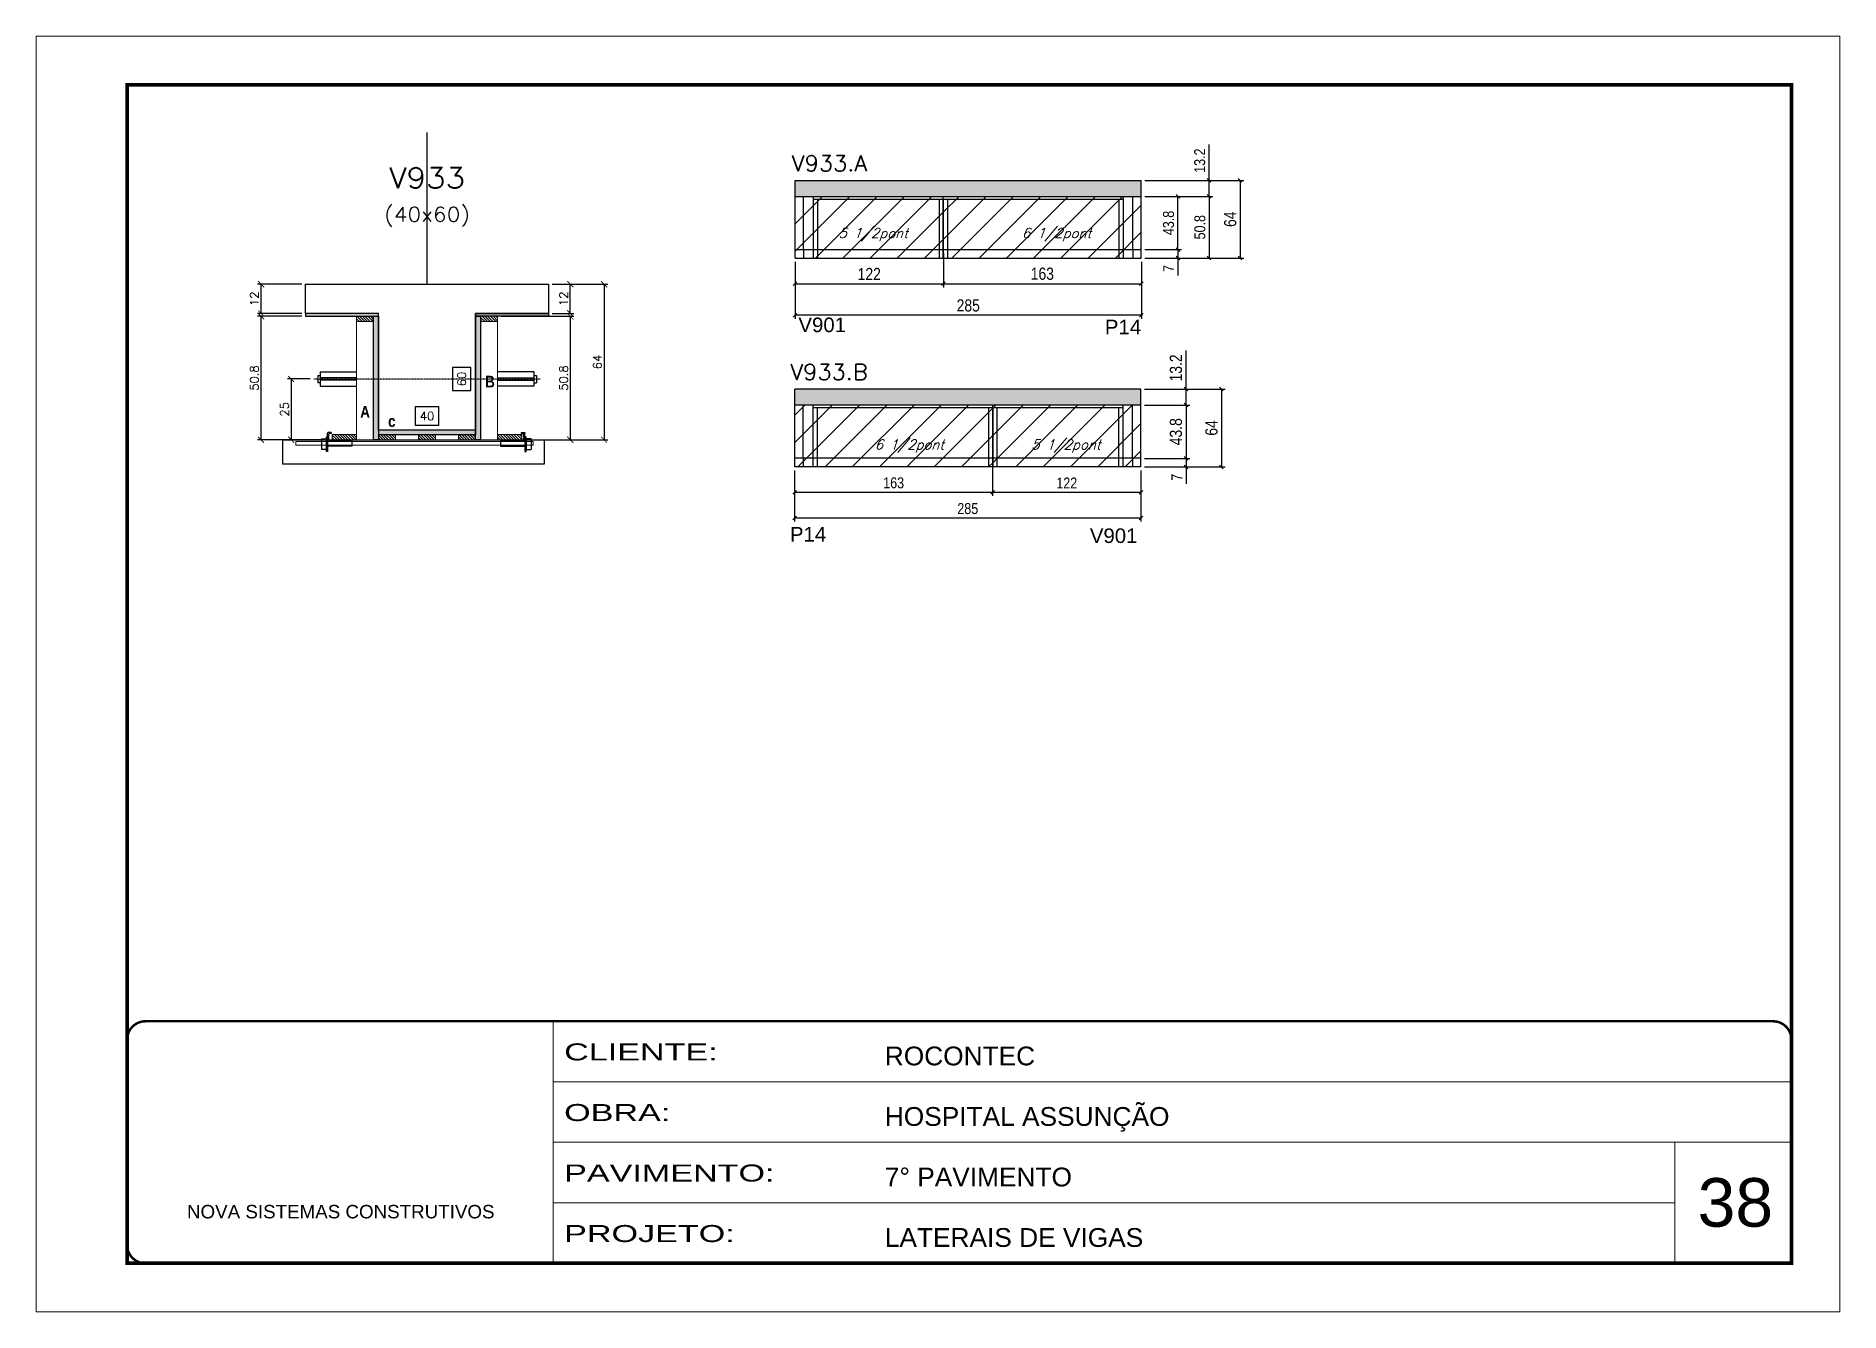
# Model space of a CAD drawing. Extents: x -20960 to -5926, y -2106 to 21915.
# Drawn here: x -10622 to -9137, y 10528 to 11578 of the extents above; entities that cross this region are included whole.
import ezdxf
from ezdxf.enums import TextEntityAlignment as Align

# ---------------------------------------------------------------- set-up
doc = ezdxf.new("R2010")
doc.units = 0
for name, pattern in [('CONTINUO', [0]), ('DASHED', [0.75, 0.5, -0.25]), ('HIDDEN', [0.375, 0.25, -0.125])]:
    doc.linetypes.add(name, pattern=pattern)
for name, color, linetype in [('5', 5, 'Continuous'), ('barrote', 251, 'Continuous'), ('COTA', 241, 'Continuous'), ('Cota Seção (2x)', 4, 'Continuous'), ('detalhes', 4, 'Continuous'), ('Painéis', 200, 'Continuous'), ('presilha', 1, 'Continuous'), ('Reaproveitamento', 251, 'Continuous'), ('SARR_2.2x7', 40, 'Continuous'), ('SARR_3.5x7', 81, 'Continuous'), ('TENSOR', 3, 'Continuous'), ('texto', 7, 'Continuous'), ('Texto de Titulo', 7, 'Continuous'), ('Texto Qtd Sarr', 242, 'Continuous')]:
    doc.layers.add(name, color=color, linetype=linetype)
for name, color, linetype, lineweight in [('CARIMBO', 255, 'Continuous', 9), ('CONCRETO', 251, 'Continuous', 25), ('Folhas', 255, 'Continuous', 9), ('Hachura', 251, 'Continuous', 9), ('Madeira', 126, 'Continuous', 18), ('SARRAFO DE PRESSAO', 251, 'DASHED', 9), ('SCO-___-LAJ', 2, 'Continuous', 0), ('Texto Seção', 7, 'Continuous', 15)]:
    doc.layers.add(name, color=color, linetype=linetype, lineweight=lineweight)
doc.styles.add('ARIAL', font='arial.ttf')
doc.styles.add('COTA TECNICA', font='techl___.ttf', dxfattribs={"height": 10})
doc.styles.add('COTA TECNICA-50', font='techl___.ttf', dxfattribs={"height": 9})
doc.styles.add('REGUA-120', font='ROMANS.shx', dxfattribs={"height": 15})
doc.styles.add('Romans', font='romans.shx')
doc.styles.get("Standard").update_dxf_attribs({"font": 'arial.ttf'})
doc.styles.add('TECNICA', font='techb___.ttf', dxfattribs={"height": 10})
doc.styles.add('Tecnologia', font='')
doc.styles.get('Tecnologia').set_extended_font_data('Forgotten Futurist')
doc.dimstyles.new('COTA PAINEL-50', dxfattribs={"dimtxt": 9, "dimasz": 3, "dimexe": 3, "dimexo": 3, "dimgap": 3, "dimtad": 1, "dimdec": 1, "dimzin": 12, "dimdsep": 46, "dimtxsty": 'COTA TECNICA-50', "dimblk1": 'OBLIQUE', "dimblk2": 'OBLIQUE', "dimsah": 1, "dimcen": 0.9, "dimclrd": 4, "dimclre": 4, "dimclrt": 240, "dimadec": 1, "dimazin": 3, "dimtfac": 1, "dimtdec": 1, "dimtmove": 0, "dimatfit": 3, "dimfxl": 1, "dimtolj": 1, "dimtzin": 12, "dimarcsym": 0})
doc.dimstyles.new('Cota Seção (2x)', dxfattribs={"dimtxt": 7, "dimasz": 5, "dimexe": 3, "dimexo": 3, "dimgap": 2, "dimtad": 3, "dimdec": 1, "dimlfac": 0.5, "dimzin": 12, "dimdsep": 46, "dimtxsty": 'Romans', "dimblk": 'ARCHTICK', "dimcen": 0, "dimclrd": 4, "dimclre": 4, "dimclrt": 1, "dimadec": 1, "dimazin": 3, "dimtfac": 1, "dimtdec": 1, "dimtmove": 0, "dimatfit": 3, "dimldrblk": 'OBLIQUE', "dimfxl": 1, "dimtolj": 1, "dimtzin": 12, "dimarcsym": 0})
doc.dimstyles.new('Cota Seção interna', dxfattribs={"dimtxt": 7, "dimasz": 6, "dimexe": 0.18, "dimexo": 2, "dimgap": -4, "dimtad": 3, "dimdec": 1, "dimlfac": 0.5, "dimzin": 12, "dimdsep": 46, "dimtxsty": 'Romans', "dimblk": 'ARCHTICK', "dimcen": 0.09, "dimse1": 1, "dimse2": 1, "dimsd1": 1, "dimsd2": 1, "dimclrd": 180, "dimclre": 5, "dimclrt": 1, "dimadec": 0, "dimazin": 3, "dimtfac": 1, "dimtdec": 1, "dimtofl": 0, "dimtmove": 0, "dimatfit": 3, "dimldrblk": 'ARCHTICK', "dimfxl": 1, "dimtolj": 1, "dimtzin": 0, "dimarcsym": 0})
doc.dimstyles.new('PAINEL', dxfattribs={"dimtxt": 10, "dimasz": 3, "dimexe": 3, "dimexo": 3, "dimgap": 3, "dimtad": 1, "dimdec": 1, "dimzin": 12, "dimdsep": 46, "dimtxsty": 'COTA TECNICA', "dimblk1": 'OBLIQUE', "dimblk2": 'OBLIQUE', "dimsah": 1, "dimcen": 0.9, "dimclrd": 4, "dimclre": 4, "dimclrt": 240, "dimadec": 1, "dimazin": 3, "dimtfac": 1, "dimtdec": 1, "dimtmove": 0, "dimatfit": 3, "dimfxl": 1, "dimtolj": 1, "dimtzin": 12, "dimarcsym": 0})
pattern_1 = [(45, (1585, -6.191), (-11.22532, 11.22532), [])]

msp = doc.modelspace()

# ---------------------------------------------------------------- texts
at = {"layer": '5', "linetype": 'Continuous'}
for s, rotation, p in [('V901', 359.99996, (-9994.39, 11334.56)), ('P14', 359.99996, (-9742.1, 11332.78)), ('P14', 0.00004, (-10001.38, 11162.25)), ('V901', 0.00004, (-9754.46, 11161.03))]:
    msp.add_text(s, height=12, rotation=rotation, dxfattribs=at).set_placement(p)
at = {"layer": 'CARIMBO', "style": 'ARIAL'}
msp.add_text('38', height=40, dxfattribs=at).set_placement((-9254.14, 10598.36))
at = {"layer": 'detalhes', "style": 'TECNICA'}
for s, p in [('B', (-10252.29, 11289.03)), ('A', (-10355.12, 11264.19)), ('c', (-10332.2, 11256.5))]:
    msp.add_text(s, height=9.6, dxfattribs=at).set_placement(p)
at = {"layer": 'texto', "color": 2, "char_height": 8, "attachment_point": 5, "style": 'Romans'}
for s, insert in [('{\\Q19;\\C256;5 1/2pont}', (-9932.85, 11414.82)), ('{\\Q19;\\C256;6 1/2pont}', (-9781.9, 11414.82)), ('{\\Q19;\\C256;6 1/2pont}', (-9903.01, 11240.74)), ('{\\Q19;\\C256;5 1/2pont}', (-9774.19, 11240.74))]:
    msp.add_mtext(s, dxfattribs=dict(at, insert=insert))
at = {"layer": 'Texto Seção', "style": 'REGUA-120', "width": 1.05}
for s, p in [('V933.A', (-9999.8, 11467.07)), ('V933.B', (-10001.05, 11295.33))]:
    msp.add_text(s, height=13, dxfattribs=at).set_placement(p)

# ---------------------------------------------------------------- blocks, each defined once
blk = doc.blocks.new('9999999999')
at = {"color": 30, "linetype": 'CONTINUO'}
for p, q in [((98564.6, 34230.2), (98564.6, 34429.4)), ((98564.6, 34379.6), (99584, 34379.6)), ((98564.6, 34329.8), (99488, 34329.8)), ((99584, 34329.8), (99488, 34329.8)), ((99488, 34329.8), (99488, 34230.2)), ((98564.6, 34280), (99488, 34280))]:
    blk.add_line(p, q, dxfattribs=at)
at = {"color": 30, "linetype": 'CONTINUO', "const_width": 2}
blk.add_lwpolyline([(99584, 34230.2), (99584, 34414.4, 0.414214), (99569, 34429.4), (98229, 34429.4, 0.414214), (98214, 34414.4), (98214, 34245.2, 0.414214), (98229, 34230.2), (99584, 34230.2)], format="xyb", dxfattribs=at)
at = {"layer": 'Folhas'}
blk.add_lwpolyline([(98139, 34190.2), (99624, 34190.2), (99624, 35240.2), (98139, 35240.2)], close=True, dxfattribs=at)
at = {"layer": 'Folhas', "color": 30, "const_width": 3}
blk.add_lwpolyline([(98214, 34230.2), (99584, 34230.2), (99584, 35200.2), (98214, 35200.2)], close=True, dxfattribs=at)
at = {"color": 7, "linetype": 'Continuous', "ltscale": 5, "style": 'ARIAL'}
for s, height, p in [('ROCONTEC', 15.48, (98837.7, 34393.1)), ('HOSPITAL ASSUNÇÃO', 15.483, (98837.7, 34343.3)), ('7° PAVIMENTO', 15.483, (98837.7, 34293.5)), ('NOVA SISTEMAS CONSTRUTIVOS', 11.059, (98263.2, 34267.2)), ('LATERAIS DE VIGAS', 15.483, (98837.7, 34243.7))]:
    blk.add_text(s, height=height, dxfattribs=at).set_placement(p)
at = {"layer": 'Folhas', "color": 7, "style": 'Tecnologia', "width": 1.5}
for s, p in [('CLIENTE:', (98573.7, 34397.2)), ('OBRA:', (98573.7, 34347.3)), ('PAVIMENTO:', (98573.7, 34297.5)), ('PROJETO:', (98573.7, 34247.7))]:
    blk.add_text(s, height=14, dxfattribs=at).set_placement(p)
blk = doc.blocks.new('_ArchTick')
at = {"color": 0, "linetype": 'ByBlock', "const_width": 0.15}
blk.add_lwpolyline([(-0.5, -0.5), (0.5, 0.5)], dxfattribs=at)
blk = doc.blocks.new('*D1346')
at = {"layer": 'COTA', "color": 4, "lineweight": -2, "transparency": 16777216}
for p, q in [((-10403.1, 11347.6), (-10439.8, 11347.6)), ((-10436.8, 11246), (-10436.8, 11347.6)), ((-10385.5, 11246), (-10439.8, 11246))]:
    blk.add_line(p, q, dxfattribs=at)
at = {"layer": 'Defpoints', "color": 0, "transparency": 16777216}
for p in [(-10436.8, 11347.6), (-10400.1, 11347.6), (-10382.5, 11246)]:
    blk.add_point(p, dxfattribs=at)
at = {"layer": 'COTA', "color": 4, "lineweight": -2, "transparency": 16777216, "xscale": 5, "yscale": 5, "zscale": 5}
for p, rotation in [((-10436.8, 11347.6), 90), ((-10436.8, 11246), 270)]:
    blk.add_blockref('_ArchTick', p, dxfattribs=dict(at, rotation=rotation))
at = {"layer": 'COTA', "color": 1, "transparency": 16777216, "insert": (-10442.3, 11296.8), "char_height": 7, "attachment_point": 5, "rotation": 90, "style": 'Romans'}
blk.add_mtext('\\A1;50.8', dxfattribs=at)
blk = doc.blocks.new('_Oblique')
at = {"color": 0, "linetype": 'ByBlock', "lineweight": -2}
blk.add_line((-0.5, -0.5), (0.5, 0.5), dxfattribs=at)
blk = doc.blocks.new('*D1347')
at = {"layer": 'COTA', "color": 4, "lineweight": -2, "transparency": 16777216}
for p, q in [((-10403.1, 11374), (-10439.8, 11374)), ((-10436.8, 11350), (-10436.8, 11374)), ((-10403.1, 11350), (-10439.8, 11350))]:
    blk.add_line(p, q, dxfattribs=at)
at = {"layer": 'Defpoints', "color": 0, "transparency": 16777216}
for p in [(-10436.8, 11374), (-10400.1, 11374), (-10400.1, 11350)]:
    blk.add_point(p, dxfattribs=at)
at = {"layer": 'COTA', "color": 4, "lineweight": -2, "transparency": 16777216, "xscale": 5, "yscale": 5, "zscale": 5}
for p, rotation in [((-10436.8, 11374), 90), ((-10436.8, 11350), 270)]:
    blk.add_blockref('_ArchTick', p, dxfattribs=dict(at, rotation=rotation))
at = {"layer": 'COTA', "color": 1, "transparency": 16777216, "insert": (-10442.3, 11362), "char_height": 7, "attachment_point": 5, "rotation": 90, "style": 'Romans'}
blk.add_mtext('\\A1;12', dxfattribs=at)
blk = doc.blocks.new('*D1348')
at = {"layer": 'Cota Seção (2x)', "color": 180, "lineweight": -2, "transparency": 16777216}
for p, q in [((-10264.1, 11305.5), (-10279.1, 11305.5)), ((-10279.1, 11305.5), (-10279.1, 11286.5)), ((-10264.1, 11286.5), (-10264.1, 11305.5)), ((-10279.1, 11286.5), (-10264.1, 11286.5))]:
    blk.add_line(p, q, dxfattribs=at)
at = {"layer": 'Defpoints', "color": 0, "transparency": 16777216}
for p in [(-10340.1, 11374), (-10260.1, 11374), (-10340.1, 11254)]:
    blk.add_point(p, dxfattribs=at)
at = {"layer": 'Cota Seção (2x)', "color": 1, "transparency": 16777216, "insert": (-10271.6, 11296), "char_height": 7, "attachment_point": 5, "rotation": 90, "style": 'Romans'}
blk.add_mtext('\\A1;60', dxfattribs=at)
blk = doc.blocks.new('PRESILHA METÁLICA 1')
at = {"layer": 'presilha'}
for p, q in [((0, 13), (6, 13)), ((0, 13), (0, 0)), ((6, 0), (0, 0)), ((6, 15.5), (7.5, 15.5)), ((6, -2.5), (6, 15.5)), ((6, 13), (6, 0)), ((7.5, 10.6), (7.5, 19.9)), ((7.5, 15.5), (7.5, -2.5)), ((37.5, 4.1), (7.5, 4.1)), ((12, 21), (8.6, 21)), ((9, 11.6), (9, 18.9)), ((12, 19.5), (9.6, 19.5)), ((37.5, 11), (9.6, 11)), ((12, 21), (12, 19.5)), ((37.5, 11), (37.5, 4.1)), ((7.5, -2.5), (6, -2.5))]:
    blk.add_line(p, q, dxfattribs=at)
for centre, radius, start, end in [((8.6, 19.9), 1.14, 90, 180), ((9.6, 18.9), 0.57, 90, 180), ((9.6, 11.6), 0.57, 180, 270)]:
    blk.add_arc(centre, radius, start, end, dxfattribs=at)
blk = doc.blocks.new('*D1349')
at = {"layer": 'Cota Seção (2x)', "color": 180, "lineweight": -2, "transparency": 16777216}
for p, q in [((-10290.5, 11273), (-10309.8, 11273)), ((-10309.8, 11273), (-10309.8, 11258)), ((-10290.5, 11258), (-10290.5, 11273)), ((-10309.8, 11258), (-10290.5, 11258))]:
    blk.add_line(p, q, dxfattribs=at)
at = {"layer": 'Defpoints', "color": 0, "transparency": 16777216}
for p in [(-10340.1, 11254), (-10340.1, 11246), (-10260.1, 11246)]:
    blk.add_point(p, dxfattribs=at)
at = {"layer": 'Cota Seção (2x)', "color": 1, "transparency": 16777216, "insert": (-10300.1, 11265.5), "char_height": 7, "attachment_point": 5, "style": 'Romans'}
blk.add_mtext('\\A1;40', dxfattribs=at)
blk = doc.blocks.new('*D1350')
at = {"layer": 'COTA', "color": 4, "lineweight": -2, "transparency": 16777216}
for p, q in [((-10239.1, 11347.6), (-10179.2, 11347.6)), ((-10182.2, 11347.6), (-10182.2, 11246)), ((-10239.1, 11246), (-10179.2, 11246))]:
    blk.add_line(p, q, dxfattribs=at)
at = {"layer": 'Defpoints', "color": 0, "transparency": 16777216}
for p in [(-10242.1, 11347.6), (-10242.1, 11246), (-10182.2, 11246)]:
    blk.add_point(p, dxfattribs=at)
at = {"layer": 'COTA', "color": 4, "lineweight": -2, "transparency": 16777216, "xscale": 5, "yscale": 5, "zscale": 5}
for p, rotation in [((-10182.2, 11347.6), 90), ((-10182.2, 11246), 270)]:
    blk.add_blockref('_ArchTick', p, dxfattribs=dict(at, rotation=rotation))
at = {"layer": 'COTA', "color": 1, "transparency": 16777216, "insert": (-10187.7, 11296.8), "char_height": 7, "attachment_point": 5, "rotation": 90, "style": 'Romans'}
blk.add_mtext('\\A1;50.8', dxfattribs=at)
blk = doc.blocks.new('*D1351')
at = {"layer": 'COTA', "color": 4, "lineweight": -2, "transparency": 16777216}
for p, q in [((-10396.4, 11296), (-10415, 11296)), ((-10412, 11296), (-10412, 11246)), ((-10396.4, 11246), (-10415, 11246))]:
    blk.add_line(p, q, dxfattribs=at)
at = {"layer": 'Defpoints', "color": 0, "transparency": 16777216}
for p in [(-10393.4, 11296), (-10412, 11246), (-10393.4, 11246)]:
    blk.add_point(p, dxfattribs=at)
at = {"layer": 'COTA', "color": 4, "lineweight": -2, "transparency": 16777216, "xscale": 5, "yscale": 5, "zscale": 5}
for p, rotation in [((-10412, 11296), 90), ((-10412, 11246), 270)]:
    blk.add_blockref('_ArchTick', p, dxfattribs=dict(at, rotation=rotation))
at = {"layer": 'COTA', "color": 1, "transparency": 16777216, "insert": (-10417.5, 11271), "char_height": 7, "attachment_point": 5, "rotation": 90, "style": 'Romans'}
blk.add_mtext('\\A1;25', dxfattribs=at)
blk = doc.blocks.new('titulo1')
at = {"layer": 'Defpoints', "color": 252, "linetype": 'HIDDEN', "ltscale": 2}
blk.add_line((0, 0), (0, 125), dxfattribs=at)
at = {"layer": 'Defpoints', "style": 'Romans', "oblique": 15}
blk.add_attdef('FOLHA', text='', height=10, dxfattribs=at).set_placement((0, 15.6), align=Align.MIDDLE_CENTER)
at = {"layer": 'Texto Qtd Sarr', "color": 3, "style": 'Romans', "oblique": 15}
for tag, height, p in [('TITULO', 17, (0, 71.4)), ('SEÇÃO', 12, (0, 41.5))]:
    blk.add_attdef(tag, text='', height=height, dxfattribs=at).set_placement(p, align=Align.MIDDLE_CENTER)
blk = doc.blocks.new('*D1584')
at = {"layer": 'COTA', "color": 4, "lineweight": -2, "transparency": 16777216}
for p, q in [((-10197.1, 11374), (-10179.2, 11374)), ((-10182.2, 11350), (-10182.2, 11374)), ((-10197.1, 11350), (-10179.2, 11350))]:
    blk.add_line(p, q, dxfattribs=at)
at = {"layer": 'Defpoints', "color": 0, "transparency": 16777216}
for p in [(-10200.1, 11374), (-10182.2, 11374), (-10200.1, 11350)]:
    blk.add_point(p, dxfattribs=at)
at = {"layer": 'COTA', "color": 4, "lineweight": -2, "transparency": 16777216, "xscale": 5, "yscale": 5, "zscale": 5}
for p, rotation in [((-10182.2, 11374), 90), ((-10182.2, 11350), 270)]:
    blk.add_blockref('_ArchTick', p, dxfattribs=dict(at, rotation=rotation))
at = {"layer": 'COTA', "color": 1, "transparency": 16777216, "insert": (-10187.7, 11362), "char_height": 7, "attachment_point": 5, "rotation": 90, "style": 'Romans'}
blk.add_mtext('\\A1;12', dxfattribs=at)
blk = doc.blocks.new('*D1379')
at = {"layer": 'COTA', "color": 4, "lineweight": -2, "ltscale": 25, "transparency": 16777216}
for p, q in [((-9997.1, 11392.5), (-9997.1, 11345.4)), ((-9712.1, 11392.5), (-9712.1, 11345.4)), ((-9712.1, 11348.4), (-9997.1, 11348.4))]:
    blk.add_line(p, q, dxfattribs=at)
at = {"layer": 'Defpoints', "color": 0, "ltscale": 25, "transparency": 16777216}
for p in [(-9997.1, 11395.5), (-9712.1, 11395.5), (-9997.1, 11348.4)]:
    blk.add_point(p, dxfattribs=at)
at = {"layer": 'COTA', "color": 4, "lineweight": -2, "ltscale": 25, "transparency": 16777216, "xscale": 3, "yscale": 3, "zscale": 3, "rotation": 180}
blk.add_blockref('_Oblique', (-9997.1, 11348.4), dxfattribs=at)
at = {"layer": 'COTA', "color": 4, "lineweight": -2, "ltscale": 25, "transparency": 16777216, "xscale": 3, "yscale": 3, "zscale": 3}
blk.add_blockref('_Oblique', (-9712.1, 11348.4), dxfattribs=at)
at = {"layer": 'COTA', "color": 240, "ltscale": 25, "transparency": 16777216, "insert": (-9854.6, 11356.5), "char_height": 10, "attachment_point": 5, "style": 'COTA TECNICA'}
blk.add_mtext('\\A1;285', dxfattribs=at)
blk = doc.blocks.new('*D1380')
at = {"layer": 'COTA', "color": 4, "lineweight": -2, "ltscale": 25, "transparency": 16777216}
for p, q in [((-9875.1, 11399.5), (-9875.1, 11371.4)), ((-9997.1, 11374.4), (-9875.1, 11374.4)), ((-9997.1, 11372.5), (-9997.1, 11371.4))]:
    blk.add_line(p, q, dxfattribs=at)
at = {"layer": 'Defpoints', "color": 0, "ltscale": 25, "transparency": 16777216}
for p in [(-9875.1, 11402.5), (-9997.1, 11375.5), (-9875.1, 11374.4)]:
    blk.add_point(p, dxfattribs=at)
at = {"layer": 'COTA', "color": 4, "lineweight": -2, "ltscale": 25, "transparency": 16777216, "xscale": 3, "yscale": 3, "zscale": 3, "rotation": 180}
blk.add_blockref('_Oblique', (-9997.1, 11374.4), dxfattribs=at)
at = {"layer": 'COTA', "color": 4, "lineweight": -2, "ltscale": 25, "transparency": 16777216, "xscale": 3, "yscale": 3, "zscale": 3}
blk.add_blockref('_Oblique', (-9875.1, 11374.4), dxfattribs=at)
at = {"layer": 'COTA', "color": 240, "ltscale": 25, "transparency": 16777216, "insert": (-9936.1, 11382.4), "char_height": 10, "attachment_point": 5, "style": 'COTA TECNICA'}
blk.add_mtext('\\A1;122', dxfattribs=at)
blk = doc.blocks.new('*D1381')
at = {"layer": 'COTA', "color": 4, "lineweight": -2, "ltscale": 25, "transparency": 16777216}
for p, q in [((-9875.1, 11399.5), (-9875.1, 11371.4)), ((-9712.1, 11392.5), (-9712.1, 11371.4)), ((-9875.1, 11374.4), (-9712.1, 11374.4))]:
    blk.add_line(p, q, dxfattribs=at)
at = {"layer": 'Defpoints', "color": 0, "ltscale": 25, "transparency": 16777216}
for p in [(-9875.1, 11402.5), (-9712.1, 11395.5), (-9712.1, 11374.4)]:
    blk.add_point(p, dxfattribs=at)
at = {"layer": 'COTA', "color": 4, "lineweight": -2, "ltscale": 25, "transparency": 16777216, "xscale": 3, "yscale": 3, "zscale": 3, "rotation": 180}
blk.add_blockref('_Oblique', (-9875.1, 11374.4), dxfattribs=at)
at = {"layer": 'COTA', "color": 4, "lineweight": -2, "ltscale": 25, "transparency": 16777216, "xscale": 3, "yscale": 3, "zscale": 3}
blk.add_blockref('_Oblique', (-9712.1, 11374.4), dxfattribs=at)
at = {"layer": 'COTA', "color": 240, "ltscale": 25, "transparency": 16777216, "insert": (-9793.6, 11382.6), "char_height": 10, "attachment_point": 5, "style": 'COTA TECNICA'}
blk.add_mtext('\\A1;163', dxfattribs=at)
blk = doc.blocks.new('*D1382')
at = {"layer": 'COTA', "color": 4, "lineweight": -2, "transparency": 16777216}
for p, q in [((-10197.1, 11374), (-10151.4, 11374)), ((-10154.4, 11374), (-10154.4, 11246)), ((-10200.8, 11246), (-10151.4, 11246))]:
    blk.add_line(p, q, dxfattribs=at)
at = {"layer": 'Defpoints', "color": 0, "transparency": 16777216}
for p in [(-10200.1, 11374), (-10203.8, 11246), (-10154.4, 11246)]:
    blk.add_point(p, dxfattribs=at)
at = {"layer": 'COTA', "color": 4, "lineweight": -2, "transparency": 16777216, "xscale": 5, "yscale": 5, "zscale": 5}
for p, rotation in [((-10154.4, 11374), 90), ((-10154.4, 11246), 270)]:
    blk.add_blockref('_ArchTick', p, dxfattribs=dict(at, rotation=rotation))
at = {"layer": 'COTA', "color": 1, "transparency": 16777216, "insert": (-10159.9, 11310), "char_height": 7, "attachment_point": 5, "rotation": 90, "style": 'Romans'}
blk.add_mtext('\\A1;64', dxfattribs=at)
blk = doc.blocks.new('*D1585')
at = {"layer": 'COTA', "color": 4, "lineweight": -2, "transparency": 16777216}
for p, q in [((-9709.1, 11446.3), (-9679, 11446.3)), ((-9682, 11402.5), (-9682, 11446.3)), ((-9709.1, 11402.5), (-9679, 11402.5))]:
    blk.add_line(p, q, dxfattribs=at)
at = {"layer": 'Defpoints', "color": 0, "transparency": 16777216}
for p in [(-9712.1, 11446.3), (-9682, 11446.3), (-9712.1, 11402.5)]:
    blk.add_point(p, dxfattribs=at)
at = {"layer": 'COTA', "color": 4, "lineweight": -2, "transparency": 16777216, "xscale": 3, "yscale": 3, "zscale": 3}
for p, rotation in [((-9682, 11446.3), 90), ((-9682, 11402.5), 270)]:
    blk.add_blockref('_Oblique', p, dxfattribs=dict(at, rotation=rotation))
at = {"layer": 'COTA', "color": 240, "transparency": 16777216, "insert": (-9689.7, 11424.4), "char_height": 9, "attachment_point": 5, "rotation": 90, "style": 'COTA TECNICA-50'}
blk.add_mtext('\\A1;43.8', dxfattribs=at)
blk = doc.blocks.new('*D1586')
at = {"layer": 'COTA', "color": 4, "lineweight": -2, "transparency": 16777216}
for p, q in [((-9656.3, 11459.5), (-9656.3, 11488.9)), ((-9709.1, 11459.5), (-9653.3, 11459.5)), ((-9656.3, 11446.3), (-9656.3, 11459.5)), ((-9709.1, 11446.3), (-9653.3, 11446.3))]:
    blk.add_line(p, q, dxfattribs=at)
at = {"layer": 'Defpoints', "color": 0, "transparency": 16777216}
for p in [(-9712.1, 11459.5), (-9656.3, 11459.5), (-9712.1, 11446.3)]:
    blk.add_point(p, dxfattribs=at)
at = {"layer": 'COTA', "color": 4, "lineweight": -2, "transparency": 16777216, "xscale": 3, "yscale": 3, "zscale": 3}
for p, rotation in [((-9656.3, 11459.5), 90), ((-9656.3, 11446.3), 270)]:
    blk.add_blockref('_Oblique', p, dxfattribs=dict(at, rotation=rotation))
at = {"layer": 'COTA', "color": 240, "transparency": 16777216, "insert": (-9664, 11475.7), "char_height": 9, "attachment_point": 5, "rotation": 90, "style": 'COTA TECNICA-50'}
blk.add_mtext('\\A1;13.2', dxfattribs=at)
blk = doc.blocks.new('*D1587')
at = {"layer": 'COTA', "color": 4, "lineweight": -2, "ltscale": 25, "transparency": 16777216}
for p, q in [((-9709.5, 11274.5), (-9672.3, 11274.5)), ((-9675.3, 11274.5), (-9675.3, 11230.7)), ((-9709.5, 11230.7), (-9672.3, 11230.7))]:
    blk.add_line(p, q, dxfattribs=at)
at = {"layer": 'Defpoints', "color": 0, "ltscale": 25, "transparency": 16777216}
for p in [(-9712.5, 11274.5), (-9712.5, 11230.7), (-9675.3, 11230.7)]:
    blk.add_point(p, dxfattribs=at)
at = {"layer": 'COTA', "color": 4, "lineweight": -2, "ltscale": 25, "transparency": 16777216, "xscale": 3, "yscale": 3, "zscale": 3}
for p, rotation in [((-9675.3, 11274.5), 90), ((-9675.3, 11230.7), 270)]:
    blk.add_blockref('_Oblique', p, dxfattribs=dict(at, rotation=rotation))
at = {"layer": 'COTA', "color": 240, "ltscale": 25, "transparency": 16777216, "insert": (-9683.6, 11252.6), "char_height": 10, "attachment_point": 5, "rotation": 90, "style": 'COTA TECNICA'}
blk.add_mtext('\\A1;43.8', dxfattribs=at)
blk = doc.blocks.new('*D1588')
at = {"layer": 'COTA', "color": 4, "lineweight": -2, "ltscale": 25, "transparency": 16777216}
for p, q in [((-9675.3, 11287.7), (-9675.3, 11319.4)), ((-9709.5, 11287.7), (-9672.3, 11287.7)), ((-9675.3, 11274.5), (-9675.3, 11287.7)), ((-9709.5, 11274.5), (-9672.3, 11274.5))]:
    blk.add_line(p, q, dxfattribs=at)
at = {"layer": 'Defpoints', "color": 0, "ltscale": 25, "transparency": 16777216}
for p in [(-9712.5, 11287.7), (-9675.3, 11287.7), (-9712.5, 11274.5)]:
    blk.add_point(p, dxfattribs=at)
at = {"layer": 'COTA', "color": 4, "lineweight": -2, "ltscale": 25, "transparency": 16777216, "xscale": 3, "yscale": 3, "zscale": 3}
for p, rotation in [((-9675.3, 11287.7), 90), ((-9675.3, 11274.5), 270)]:
    blk.add_blockref('_Oblique', p, dxfattribs=dict(at, rotation=rotation))
at = {"layer": 'COTA', "color": 240, "ltscale": 25, "transparency": 16777216, "insert": (-9683.6, 11305.1), "char_height": 10, "attachment_point": 5, "rotation": 90, "style": 'COTA TECNICA'}
blk.add_mtext('\\A1;13.2', dxfattribs=at)
blk = doc.blocks.new('*D1589')
at = {"layer": 'COTA', "color": 4, "lineweight": -2, "ltscale": 25, "transparency": 16777216}
for p, q in [((-9709.5, 11287.7), (-9643.2, 11287.7)), ((-9646.2, 11287.7), (-9646.2, 11223.7)), ((-9709.5, 11223.7), (-9643.2, 11223.7))]:
    blk.add_line(p, q, dxfattribs=at)
at = {"layer": 'Defpoints', "color": 0, "ltscale": 25, "transparency": 16777216}
for p in [(-9712.5, 11287.7), (-9712.5, 11223.7), (-9646.2, 11223.7)]:
    blk.add_point(p, dxfattribs=at)
at = {"layer": 'COTA', "color": 4, "lineweight": -2, "ltscale": 25, "transparency": 16777216, "xscale": 3, "yscale": 3, "zscale": 3}
for p, rotation in [((-9646.2, 11287.7), 90), ((-9646.2, 11223.7), 270)]:
    blk.add_blockref('_Oblique', p, dxfattribs=dict(at, rotation=rotation))
at = {"layer": 'COTA', "color": 240, "ltscale": 25, "transparency": 16777216, "insert": (-9654.3, 11255.7), "char_height": 10, "attachment_point": 5, "rotation": 90, "style": 'COTA TECNICA'}
blk.add_mtext('\\A1;64', dxfattribs=at)
blk = doc.blocks.new('*D1590')
at = {"layer": 'COTA', "color": 4, "lineweight": -2, "transparency": 16777216}
for p, q in [((-9834.5, 11227.7), (-9834.5, 11199.8)), ((-9997.5, 11220.7), (-9997.5, 11199.8)), ((-9997.5, 11202.8), (-9834.5, 11202.8))]:
    blk.add_line(p, q, dxfattribs=at)
at = {"layer": 'Defpoints', "color": 0, "transparency": 16777216}
for p in [(-9834.5, 11230.7), (-9997.5, 11223.7), (-9834.5, 11202.8)]:
    blk.add_point(p, dxfattribs=at)
at = {"layer": 'COTA', "color": 4, "lineweight": -2, "transparency": 16777216, "xscale": 3, "yscale": 3, "zscale": 3, "rotation": 180}
blk.add_blockref('_Oblique', (-9997.5, 11202.8), dxfattribs=at)
at = {"layer": 'COTA', "color": 4, "lineweight": -2, "transparency": 16777216, "xscale": 3, "yscale": 3, "zscale": 3}
blk.add_blockref('_Oblique', (-9834.5, 11202.8), dxfattribs=at)
at = {"layer": 'COTA', "color": 240, "transparency": 16777216, "insert": (-9916, 11210.5), "char_height": 9, "attachment_point": 5, "style": 'COTA TECNICA-50'}
blk.add_mtext('\\A1;163', dxfattribs=at)
blk = doc.blocks.new('*D1383')
at = {"layer": 'COTA', "color": 4, "lineweight": -2, "transparency": 16777216}
for p, q in [((-9834.5, 11227.7), (-9834.5, 11199.8)), ((-9712.5, 11220.7), (-9712.5, 11199.8)), ((-9834.5, 11202.8), (-9712.5, 11202.8))]:
    blk.add_line(p, q, dxfattribs=at)
at = {"layer": 'Defpoints', "color": 0, "transparency": 16777216}
for p in [(-9834.5, 11230.7), (-9712.5, 11223.7), (-9712.5, 11202.8)]:
    blk.add_point(p, dxfattribs=at)
at = {"layer": 'COTA', "color": 4, "lineweight": -2, "transparency": 16777216, "xscale": 3, "yscale": 3, "zscale": 3, "rotation": 180}
blk.add_blockref('_Oblique', (-9834.5, 11202.8), dxfattribs=at)
at = {"layer": 'COTA', "color": 4, "lineweight": -2, "transparency": 16777216, "xscale": 3, "yscale": 3, "zscale": 3}
blk.add_blockref('_Oblique', (-9712.5, 11202.8), dxfattribs=at)
at = {"layer": 'COTA', "color": 240, "transparency": 16777216, "insert": (-9773.5, 11210.4), "char_height": 9, "attachment_point": 5, "style": 'COTA TECNICA-50'}
blk.add_mtext('\\A1;122', dxfattribs=at)
blk = doc.blocks.new('*D1384')
at = {"layer": 'COTA', "color": 4, "lineweight": -2, "transparency": 16777216}
for p, q in [((-9997.5, 11220.7), (-9997.5, 11178.7)), ((-9712.5, 11220.7), (-9712.5, 11178.7)), ((-9997.5, 11181.7), (-9712.5, 11181.7))]:
    blk.add_line(p, q, dxfattribs=at)
at = {"layer": 'Defpoints', "color": 0, "transparency": 16777216}
for p in [(-9997.5, 11223.7), (-9712.5, 11223.7), (-9712.5, 11181.7)]:
    blk.add_point(p, dxfattribs=at)
at = {"layer": 'COTA', "color": 4, "lineweight": -2, "transparency": 16777216, "xscale": 3, "yscale": 3, "zscale": 3, "rotation": 180}
blk.add_blockref('_Oblique', (-9997.5, 11181.7), dxfattribs=at)
at = {"layer": 'COTA', "color": 4, "lineweight": -2, "transparency": 16777216, "xscale": 3, "yscale": 3, "zscale": 3}
blk.add_blockref('_Oblique', (-9712.5, 11181.7), dxfattribs=at)
at = {"layer": 'COTA', "color": 240, "transparency": 16777216, "insert": (-9855, 11189.3), "char_height": 9, "attachment_point": 5, "style": 'COTA TECNICA-50'}
blk.add_mtext('\\A1;285', dxfattribs=at)
blk = doc.blocks.new('*D1629')
at = {"layer": 'COTA', "color": 4, "lineweight": -2, "transparency": 16777216}
for p, q in [((-9709.5, 11230.7), (-9672.3, 11230.7)), ((-9675.3, 11230.7), (-9675.3, 11223.7)), ((-9709.5, 11223.7), (-9672.3, 11223.7)), ((-9675.3, 11223.7), (-9675.3, 11209.6))]:
    blk.add_line(p, q, dxfattribs=at)
at = {"layer": 'Defpoints', "color": 0, "transparency": 16777216}
for p in [(-9712.5, 11230.7), (-9712.5, 11223.7), (-9675.3, 11223.7)]:
    blk.add_point(p, dxfattribs=at)
at = {"layer": 'COTA', "color": 4, "lineweight": -2, "transparency": 16777216, "xscale": 3, "yscale": 3, "zscale": 3}
for p, rotation in [((-9675.3, 11230.7), 90), ((-9675.3, 11223.7), 270)]:
    blk.add_blockref('_Oblique', p, dxfattribs=dict(at, rotation=rotation))
at = {"layer": 'COTA', "color": 240, "transparency": 16777216, "insert": (-9682.9, 11215.1), "char_height": 9, "attachment_point": 5, "rotation": 90, "style": 'COTA TECNICA-50'}
blk.add_mtext('\\A1;7', dxfattribs=at)
blk = doc.blocks.new('*D1630')
at = {"layer": 'COTA', "color": 4, "lineweight": -2, "transparency": 16777216}
for p, q in [((-9709.1, 11402.5), (-9679, 11402.5)), ((-9709.1, 11395.5), (-9679, 11395.5)), ((-9682, 11402.5), (-9682, 11395.5)), ((-9682, 11395.5), (-9682, 11381.3))]:
    blk.add_line(p, q, dxfattribs=at)
at = {"layer": 'Defpoints', "color": 0, "transparency": 16777216}
for p in [(-9712.1, 11402.5), (-9712.1, 11395.5), (-9682, 11395.5)]:
    blk.add_point(p, dxfattribs=at)
at = {"layer": 'COTA', "color": 4, "lineweight": -2, "transparency": 16777216, "xscale": 3, "yscale": 3, "zscale": 3}
for p, rotation in [((-9682, 11402.5), 90), ((-9682, 11395.5), 270)]:
    blk.add_blockref('_Oblique', p, dxfattribs=dict(at, rotation=rotation))
at = {"layer": 'COTA', "color": 240, "transparency": 16777216, "insert": (-9689.6, 11386.9), "char_height": 9, "attachment_point": 5, "rotation": 90, "style": 'COTA TECNICA-50'}
blk.add_mtext('\\A1;7', dxfattribs=at)
blk = doc.blocks.new('*D1631')
at = {"layer": 'COTA', "color": 4, "lineweight": -2, "transparency": 16777216}
for p, q in [((-9709.1, 11446.3), (-9653.3, 11446.3)), ((-9656.3, 11446.3), (-9656.3, 11395.5)), ((-9709.1, 11395.5), (-9653.3, 11395.5))]:
    blk.add_line(p, q, dxfattribs=at)
at = {"layer": 'Defpoints', "color": 0, "transparency": 16777216}
for p in [(-9712.1, 11446.3), (-9712.1, 11395.5), (-9656.3, 11395.5)]:
    blk.add_point(p, dxfattribs=at)
at = {"layer": 'COTA', "color": 4, "lineweight": -2, "transparency": 16777216, "xscale": 3, "yscale": 3, "zscale": 3}
for p, rotation in [((-9656.3, 11446.3), 90), ((-9656.3, 11395.5), 270)]:
    blk.add_blockref('_Oblique', p, dxfattribs=dict(at, rotation=rotation))
at = {"layer": 'COTA', "color": 240, "transparency": 16777216, "insert": (-9663.9, 11420.9), "char_height": 9, "attachment_point": 5, "rotation": 90, "style": 'COTA TECNICA-50'}
blk.add_mtext('\\A1;50.8', dxfattribs=at)
blk = doc.blocks.new('*D1492')
at = {"layer": 'COTA', "color": 4, "lineweight": -2, "ltscale": 25, "transparency": 16777216}
for p, q in [((-9709.1, 11459.5), (-9627.8, 11459.5)), ((-9630.8, 11459.5), (-9630.8, 11395.5)), ((-9709.1, 11395.5), (-9627.8, 11395.5))]:
    blk.add_line(p, q, dxfattribs=at)
at = {"layer": 'Defpoints', "color": 0, "ltscale": 25, "transparency": 16777216}
for p in [(-9712.1, 11459.5), (-9712.1, 11395.5), (-9630.8, 11395.5)]:
    blk.add_point(p, dxfattribs=at)
at = {"layer": 'COTA', "color": 4, "lineweight": -2, "ltscale": 25, "transparency": 16777216, "xscale": 3, "yscale": 3, "zscale": 3}
for p, rotation in [((-9630.8, 11459.5), 90), ((-9630.8, 11395.5), 270)]:
    blk.add_blockref('_Oblique', p, dxfattribs=dict(at, rotation=rotation))
at = {"layer": 'COTA', "color": 240, "ltscale": 25, "transparency": 16777216, "insert": (-9638.9, 11427.5), "char_height": 10, "attachment_point": 5, "rotation": 90, "style": 'COTA TECNICA'}
blk.add_mtext('\\A1;64', dxfattribs=at)

# ---------------------------------------------------------------- dimensions: what is measured, and where the dimension line sits
at = {"layer": 'COTA'}
for base, p1, p2, dimstyle, picture, middle in [((-9656.28, 11459.46), (-9712.13, 11446.26), (-9712.13, 11459.46), 'COTA PAINEL-50', '*D1586', (-9663.98, 11475.69)), ((-9681.99, 11446.26), (-9712.13, 11402.46), (-9712.13, 11446.26), 'COTA PAINEL-50', '*D1585', (-9689.71, 11424.36)), ((-9656.28, 11395.46), (-9712.13, 11446.26), (-9712.13, 11395.46), 'COTA PAINEL-50', '*D1631', (-9663.9, 11420.86)), ((-9681.99, 11395.46), (-9712.13, 11402.46), (-9712.13, 11395.46), 'COTA PAINEL-50', '*D1630', (-9689.56, 11386.88)), ((-10436.84, 11374), (-10400.12, 11350), (-10400.12, 11374), 'Cota Seção (2x)', '*D1347', (-10442.34, 11362)), ((-10154.4, 11246), (-10200.12, 11374), (-10203.76, 11246), 'Cota Seção (2x)', '*D1382', (-10159.9, 11310)), ((-10182.15, 11374), (-10200.12, 11350), (-10200.12, 11374), 'Cota Seção (2x)', '*D1584', (-10187.65, 11362)), ((-10436.84, 11347.6), (-10382.52, 11246), (-10400.12, 11347.6), 'Cota Seção (2x)', '*D1346', (-10442.34, 11296.8)), ((-10182.15, 11246), (-10242.12, 11347.6), (-10242.12, 11246), 'Cota Seção (2x)', '*D1350', (-10187.65, 11296.8)), ((-10411.98, 11246), (-10393.43, 11295.97), (-10393.43, 11246), 'Cota Seção (2x)', '*D1351', (-10417.48, 11270.99)), ((-9675.35, 11223.71), (-9712.45, 11230.71), (-9712.45, 11223.71), 'COTA PAINEL-50', '*D1629', (-9682.91, 11215.13))]:
    dim = msp.add_linear_dim(base=base, p1=p1, p2=p2, angle=90, dimstyle=dimstyle, dxfattribs=at)
    dim.commit()
    dim.dimension.update_dxf_attribs({"geometry": picture, "text_midpoint": middle})
at = {"layer": 'COTA', "ltscale": 25}
for base, p1, p2, picture, middle in [((-9630.84, 11395.46), (-9712.13, 11459.46), (-9712.13, 11395.46), '*D1492', (-9638.94, 11427.46)), ((-9675.35, 11287.71), (-9712.45, 11274.51), (-9712.45, 11287.71), '*D1588', (-9683.57, 11305.08)), ((-9646.16, 11223.71), (-9712.45, 11287.71), (-9712.45, 11223.71), '*D1589', (-9654.27, 11255.71)), ((-9675.35, 11230.71), (-9712.45, 11274.51), (-9712.45, 11230.71), '*D1587', (-9683.59, 11252.61))]:
    dim = msp.add_linear_dim(base=base, p1=p1, p2=p2, angle=90, dimstyle='PAINEL', dxfattribs=at)
    dim.commit()
    dim.dimension.update_dxf_attribs({"geometry": picture, "text_midpoint": middle})
for base, p1, p2, picture, middle in [((-9875.13, 11374.37), (-9997.13, 11375.46), (-9875.13, 11402.46), '*D1380', (-9936.13, 11382.43)), ((-9997.13, 11348.38), (-9712.13, 11395.46), (-9997.13, 11395.46), '*D1379', (-9854.63, 11356.51))]:
    dim = msp.add_linear_dim(base=base, p1=p1, p2=p2, dimstyle='PAINEL', dxfattribs=at)
    dim.commit()
    dim.dimension.update_dxf_attribs({"geometry": picture, "text_midpoint": middle})
dim = msp.add_linear_dim(base=(-9712.13, 11374.37), p1=(-9875.13, 11402.46), p2=(-9712.13, 11395.46), dimstyle='PAINEL', override={"dimtmove": 1}, dxfattribs=at)
dim.commit()
dim.dimension.update_dxf_attribs({"geometry": '*D1381', "text_midpoint": (-9793.63, 11382.59)})
at = {"layer": 'COTA', "color": 1}
for base, p1, p2, picture, middle in [((-9834.45, 11202.8), (-9997.45, 11223.71), (-9834.45, 11230.71), '*D1590', (-9915.95, 11210.5)), ((-9712.45, 11202.8), (-9834.45, 11230.71), (-9712.45, 11223.71), '*D1383', (-9773.45, 11210.35)), ((-9712.45, 11181.7), (-9997.45, 11223.71), (-9712.45, 11223.71), '*D1384', (-9854.95, 11189.32))]:
    dim = msp.add_linear_dim(base=base, p1=p1, p2=p2, dimstyle='COTA PAINEL-50', dxfattribs=at)
    dim.commit()
    dim.dimension.update_dxf_attribs({"geometry": picture, "text_midpoint": middle})
at = {"layer": 'Cota Seção (2x)'}
dim = msp.add_linear_dim(base=(-10260.12, 11374), p1=(-10340.12, 11254), p2=(-10340.12, 11374), angle=90, dimstyle='Cota Seção interna', dxfattribs=at)
dim.commit()
dim.dimension.update_dxf_attribs({"geometry": '*D1348', "text_midpoint": (-10260.12, 11295.97), "dimtype": 160})
dim = msp.add_linear_dim(base=(-10340.12, 11254), p1=(-10260.12, 11246), p2=(-10340.12, 11246), angle=180, dimstyle='Cota Seção interna', dxfattribs=at)
dim.commit()
dim.dimension.update_dxf_attribs({"geometry": '*D1349', "text_midpoint": (-10300.12, 11265.5)})

# ---------------------------------------------------------------- hatches: boundary and pattern name
at = {"layer": 'COTA', "linetype": 'ByBlock'}
h = msp.add_hatch(dxfattribs=at)
h.set_pattern_fill('AR-CONC', color=256, scale=0.03)
h.set_pattern_definition([(50, (-3183.5, -5749.0664), (5.4655401, -0.4781726), [0.5715, -6.2865]), (355, (-3183.5, -5749.0664), (-1.0573026, 5.7317054), [0.4572, -5.0292175]), (100.451445, (-3183.0445, -5749.106), (4.4082374, 5.2535326), [0.4857003, -5.3427073]), (46.1842, (-3183.5, -5747.5424), (8.1323712, -1.2612698), [0.85725, -9.42975]), (96.63556, (-3182.822, -5747.6475), (7.122124, 7.4227837), [0.7285507, -8.0140682]), (351.18415, (-3183.5, -5747.542), (7.122124, 7.4227837), [0.685799, -7.543792]), (21, (-3182.738, -5747.9234), (4.5484317, -3.067956), [0.5715, -6.2865]), (326, (-3182.738, -5747.9234), (1.8540609, 5.525639), [0.4572, -5.0292]), (71.451445, (-3182.359, -5748.179), (6.4024926, 2.457683), [0.4857003, -5.3426981]), (37.5, (-3183.5, -5749.0664), (0.0926581, 2.53665117), [0, -4.96824, 0, -5.1054, 0, -5.04825]), (7.5, (-3183.5, -5749.0664), (2.00458988, 3.00541724), [0, -2.91084, 0, -4.85394, 0, -1.92405]), (327.5, (-3185.1993, -5749.0664), (4.06771786, -0.17186232), [0, -1.905, 0, -5.9436, 0, -7.8867]), (317.5, (-3185.9613, -5749.0664), (4.44387544, 0.7627947), [0, -2.4765, 0, -3.94716, 0, -5.6007])])
h.paths.add_polyline_path([(-9712.13, 11446.26), (-9712.13, 11459.46), (-9997.13, 11459.46), (-9997.13, 11446.26)])
h = msp.add_hatch(dxfattribs=at)
h.set_pattern_fill('AR-CONC', color=256, scale=0.03)
h.set_pattern_definition([(50, (1585, -6.191), (5.4655401, -0.4781726), [0.5715, -6.2865]), (355, (1585, -6.191), (-1.0573026, 5.7317054), [0.4572, -5.0292175]), (100.451445, (1585.4555, -6.2307), (4.4082374, 5.2535326), [0.4857003, -5.3427073]), (46.1842, (1585, -4.667), (8.1323712, -1.2612698), [0.85725, -9.42975]), (96.63556, (1585.678, -4.772), (7.122124, 7.4227837), [0.7285507, -8.0140682]), (351.18415, (1585, -4.667), (7.122124, 7.4227837), [0.685799, -7.543792]), (21, (1585.762, -5.048), (4.5484317, -3.067956), [0.5715, -6.2865]), (326, (1585.762, -5.048), (1.8540609, 5.525639), [0.4572, -5.0292]), (71.451445, (1586.141, -5.3035), (6.4024926, 2.457683), [0.4857003, -5.3426981]), (37.5, (1585, -6.1908), (0.0926581, 2.53665117), [0, -4.96824, 0, -5.1054, 0, -5.04825]), (7.5, (1585, -6.1908), (2.00458988, 3.00541724), [0, -2.91084, 0, -4.85394, 0, -1.92405]), (327.5, (1583.3007, -6.1908), (4.06771786, -0.17186232), [0, -1.905, 0, -5.9436, 0, -7.8867]), (317.5, (1582.5387, -6.191), (4.44387544, 0.7627947), [0, -2.4765, 0, -3.94716, 0, -5.6007])])
h.paths.add_polyline_path([(-9712.45, 11287.71), (-9997.45, 11287.71), (-9997.45, 11274.51), (-9712.45, 11274.51)])
at = {"layer": 'Hachura'}
h = msp.add_hatch(color=256, dxfattribs=at)
h.dxf.hatch_style = 1
h.paths.add_polyline_path([(-10340.12, 11347.6), (-10340.12, 11350), (-10400.12, 11350), (-10400.12, 11347.6)])
h = msp.add_hatch(dxfattribs=at)
h.set_pattern_fill('ANSI31', color=256, scale=0.5, angle=270, style=0)
h.set_pattern_definition([(315, (12607.6955, 3039.96), (1.12253202, 1.12253202), [])])
h.paths.add_polyline_path([(-10344.12, 11343.2), (-10344.12, 11347.6), (-10358.12, 11347.6), (-10358.12, 11343.2)])
h = msp.add_hatch(color=256, dxfattribs=at)
h.dxf.hatch_style = 1
h.paths.add_polyline_path([(-10344.12, 11347.6), (-10340.12, 11347.6), (-10340.12, 11246), (-10344.12, 11246)])
h = msp.add_hatch(color=256, dxfattribs=at)
h.dxf.hatch_style = 1
h.paths.add_polyline_path([(-10260.12, 11347.6), (-10260.12, 11350), (-10200.12, 11350), (-10200.12, 11347.6)])
h = msp.add_hatch(color=256, dxfattribs=at)
h.dxf.hatch_style = 1
h.paths.add_polyline_path([(-10260.12, 11347.6), (-10256.12, 11347.6), (-10256.12, 11246), (-10260.12, 11246)])
h = msp.add_hatch(dxfattribs=at)
h.set_pattern_fill('ANSI31', color=256, scale=0.5, angle=270, style=0)
h.set_pattern_definition([(315, (12589.6955, 3039.96), (1.12253202, 1.12253202), [])])
h.paths.add_polyline_path([(-10242.12, 11343.2), (-10242.12, 11347.6), (-10256.12, 11347.6), (-10256.12, 11343.2)])
h = msp.add_hatch(dxfattribs=at)
h.set_pattern_fill('ANSI31', color=256, scale=0.5, angle=270, style=0)
h.set_pattern_definition([(315, (12607.6955, 3016.36), (1.12253202, 1.12253202), [])])
h.paths.add_polyline_path([(-10378.12, 11246), (-10378.12, 11250.4), (-10358.12, 11250.4), (-10358.12, 11246)])
h = msp.add_hatch(color=256, dxfattribs=at)
h.dxf.hatch_style = 1
h.paths.add_polyline_path([(-10260.12, 11250.4), (-10260.12, 11254), (-10340.12, 11254), (-10340.12, 11250.4)])
h = msp.add_hatch(dxfattribs=at)
h.set_pattern_fill('ANSI31', color=256, scale=0.5, angle=270, style=0)
h.set_pattern_definition([(315, (12616.4955, 3016.36), (1.12253202, 1.12253202), [])])
h.paths.add_polyline_path([(-10340.12, 11246), (-10340.12, 11250.4), (-10326.12, 11250.4), (-10326.12, 11246)])
h = msp.add_hatch(dxfattribs=at)
h.set_pattern_fill('ANSI31', color=256, scale=0.5, angle=270, style=0)
h.set_pattern_definition([(315, (12649.4945, 3016.36), (1.12253202, 1.12253202), [])])
h.paths.add_polyline_path([(-10307.12, 11246), (-10307.12, 11250.4), (-10293.12, 11250.4), (-10293.12, 11246)])
h = msp.add_hatch(dxfattribs=at)
h.set_pattern_fill('ANSI31', color=256, scale=0.5, angle=270, style=0)
h.set_pattern_definition([(315, (12658.4976, 3016.36), (1.12253202, 1.12253202), [])])
h.paths.add_polyline_path([(-10260.12, 11246), (-10260.12, 11250.4), (-10274.12, 11250.4), (-10274.12, 11246)])
h = msp.add_hatch(dxfattribs=at)
h.set_pattern_fill('ANSI31', color=256, scale=0.5, angle=270, style=0)
h.set_pattern_definition([(315, (12555.6955, 3016.36), (1.12253202, 1.12253202), [])])
h.paths.add_polyline_path([(-10242.12, 11246), (-10242.12, 11250.4), (-10222.12, 11250.4), (-10222.12, 11246)])
at = {"layer": 'Reaproveitamento', "transparency": 33554684}
h = msp.add_hatch(dxfattribs=at)
h.set_pattern_fill('ANSI31', color=256, scale=5)
h.set_pattern_definition(pattern_1)
h.paths.add_polyline_path([(-9997.13, 11446.26), (-9997.13, 11395.46), (-9875.13, 11395.46), (-9875.13, 11446.26)])
h = msp.add_hatch(dxfattribs=at)
h.set_pattern_fill('ANSI31', color=256, scale=5)
h.set_pattern_definition(pattern_1)
h.paths.add_polyline_path([(-9712.13, 11395.46), (-9712.13, 11446.26), (-9875.13, 11446.26), (-9875.13, 11395.46)])
h = msp.add_hatch(dxfattribs=at)
h.set_pattern_fill('ANSI31', color=256, scale=5)
h.set_pattern_definition(pattern_1)
h.paths.add_polyline_path([(-9834.45, 11223.71), (-9834.45, 11274.51), (-9997.45, 11274.51), (-9997.45, 11223.71)])
h = msp.add_hatch(dxfattribs=at)
h.set_pattern_fill('ANSI31', color=256, scale=5)
h.set_pattern_definition(pattern_1)
h.paths.add_polyline_path([(-9834.45, 11274.51), (-9834.45, 11223.71), (-9712.45, 11223.71), (-9712.45, 11274.51)])

# ---------------------------------------------------------------- linework, layer by layer
at = {"ltscale": 3}
for p, q in [((-10388.12, 11301.97), (-10388.12, 11289.97)), ((-10388.12, 11301.97), (-10358.12, 11301.97)), ((-10212.12, 11301.97), (-10242.12, 11301.97)), ((-10212.12, 11301.97), (-10212.12, 11289.97)), ((-10390.12, 11298.97), (-10390.12, 11292.97)), ((-10390.12, 11298.97), (-10388.12, 11298.97)), ((-10388.12, 11292.97), (-10390.12, 11292.97)), ((-10358.12, 11296.97), (-10388.12, 11296.97)), ((-10358.12, 11294.97), (-10388.12, 11294.97)), ((-10388.12, 11289.97), (-10358.12, 11289.97)), ((-10242.12, 11296.97), (-10212.12, 11296.97)), ((-10242.12, 11294.97), (-10212.12, 11294.97)), ((-10212.12, 11289.97), (-10242.12, 11289.97)), ((-10212.12, 11298.97), (-10210.12, 11298.97)), ((-10212.12, 11292.97), (-10210.12, 11292.97)), ((-10210.12, 11298.97), (-10210.12, 11292.97))]:
    msp.add_line(p, q, dxfattribs=at)
at = {"layer": 'barrote'}
msp.add_lwpolyline([(-10203.76, 11226), (-10418.73, 11226), (-10418.73, 11246), (-10203.76, 11246)], close=True, dxfattribs=at)
at = {"layer": 'CONCRETO'}
msp.add_lwpolyline([(-10260.12, 11350), (-10260.12, 11250.4), (-10260.12, 11250.4), (-10260.12, 11254), (-10340.12, 11254), (-10340.12, 11350), (-10400.12, 11350), (-10400.12, 11374), (-10340.12, 11374), (-10340.12, 11374), (-10260.12, 11374), (-10200.12, 11374), (-10200.12, 11350)], close=True, dxfattribs=at)
at = {"layer": 'COTA', "linetype": 'ByBlock'}
for p, q in [((-9997.13, 11459.46), (-9712.13, 11459.46)), ((-9997.13, 11446.26), (-9997.13, 11459.46)), ((-9712.13, 11446.26), (-9712.13, 11459.46)), ((-9712.45, 11287.71), (-9997.45, 11287.71)), ((-9997.45, 11274.51), (-9997.45, 11287.71)), ((-9712.45, 11274.51), (-9712.45, 11287.71))]:
    msp.add_line(p, q, dxfattribs=at)
at = {"layer": 'Madeira'}
for points in [[(-10344.12, 11343.2), (-10344.12, 11347.6), (-10358.12, 11347.6), (-10358.12, 11343.2)], [(-10344.12, 11347.6), (-10358.12, 11347.6), (-10358.12, 11246), (-10344.12, 11246)], [(-10242.12, 11343.2), (-10242.12, 11347.6), (-10256.12, 11347.6), (-10256.12, 11343.2)], [(-10242.12, 11347.6), (-10256.12, 11347.6), (-10256.12, 11246), (-10242.12, 11246)], [(-10378.12, 11246), (-10378.12, 11250.4), (-10358.12, 11250.4), (-10358.12, 11246)], [(-10340.12, 11246), (-10340.12, 11250.4), (-10326.12, 11250.4), (-10326.12, 11246)], [(-10307.12, 11246), (-10307.12, 11250.4), (-10293.12, 11250.4), (-10293.12, 11246)], [(-10260.12, 11246), (-10260.12, 11250.4), (-10274.12, 11250.4), (-10274.12, 11246)], [(-10242.12, 11246), (-10242.12, 11250.4), (-10222.12, 11250.4), (-10222.12, 11246)]]:
    msp.add_lwpolyline(points, close=True, dxfattribs=at)
at = {"layer": 'Painéis'}
for p, q in [((-9997.13, 11446.26), (-9712.13, 11446.26)), ((-9997.13, 11402.46), (-9712.13, 11402.46)), ((-9997.13, 11395.46), (-9712.13, 11395.46)), ((-9712.45, 11274.51), (-9997.45, 11274.51)), ((-9712.45, 11230.71), (-9997.45, 11230.71)), ((-9712.45, 11223.71), (-9997.45, 11223.71))]:
    msp.add_line(p, q, dxfattribs=at)
at = {"layer": 'Painéis', "ltscale": 25}
for p, q in [((-9997.13, 11395.46), (-9997.13, 11446.26)), ((-9875.13, 11395.46), (-9875.13, 11446.26)), ((-9712.13, 11395.46), (-9712.13, 11446.26)), ((-9997.45, 11223.71), (-9997.45, 11274.51)), ((-9834.45, 11223.71), (-9834.45, 11274.51)), ((-9712.45, 11223.71), (-9712.45, 11274.51))]:
    msp.add_line(p, q, dxfattribs=at)
at = {"layer": 'Painéis'}
for points in [[(-10340.12, 11347.6), (-10340.12, 11350), (-10400.12, 11350), (-10400.12, 11347.6)], [(-10344.12, 11347.6), (-10340.12, 11347.6), (-10340.12, 11246), (-10344.12, 11246)], [(-10260.12, 11347.6), (-10260.12, 11350), (-10200.12, 11350), (-10200.12, 11347.6)], [(-10260.12, 11347.6), (-10256.12, 11347.6), (-10256.12, 11246), (-10260.12, 11246)], [(-10260.12, 11250.4), (-10260.12, 11254), (-10340.12, 11254), (-10340.12, 11250.4)]]:
    msp.add_lwpolyline(points, close=True, dxfattribs=at)
at = {"layer": 'SARR_2.2x7', "linetype": 'Continuous'}
for p, q in [((-9990.13, 11402.46), (-9990.13, 11446.26)), ((-9982.13, 11444.06), (-9875.13, 11444.06)), ((-9875.13, 11444.06), (-9727.13, 11444.06)), ((-9719.13, 11402.46), (-9719.13, 11446.26)), ((-9990.13, 11402.46), (-9990.13, 11395.46)), ((-9719.13, 11402.46), (-9719.13, 11395.46)), ((-9990.45, 11230.71), (-9990.45, 11274.51)), ((-9834.45, 11272.31), (-9982.45, 11272.31)), ((-9727.45, 11272.31), (-9834.45, 11272.31)), ((-9719.45, 11230.71), (-9719.45, 11274.51)), ((-9990.45, 11230.71), (-9990.45, 11223.71)), ((-9719.45, 11230.71), (-9719.45, 11223.71))]:
    msp.add_line(p, q, dxfattribs=at)
at = {"layer": 'SARR_3.5x7'}
for p, q in [((-9982.13, 11446.26), (-9982.13, 11395.46)), ((-9978.63, 11444.06), (-9978.63, 11395.46)), ((-9878.63, 11444.06), (-9878.63, 11395.46)), ((-9875.13, 11444.06), (-9875.13, 11395.46)), ((-9871.63, 11444.06), (-9871.63, 11395.46)), ((-9730.63, 11444.06), (-9730.63, 11395.46)), ((-9727.13, 11446.26), (-9727.13, 11395.46)), ((-9982.13, 11395.46), (-9978.63, 11395.46)), ((-9878.63, 11395.46), (-9871.63, 11395.46)), ((-9730.63, 11395.46), (-9727.13, 11395.46)), ((-9982.45, 11274.51), (-9982.45, 11223.71)), ((-9978.95, 11272.31), (-9978.95, 11223.71)), ((-9837.95, 11272.31), (-9837.95, 11223.71)), ((-9834.45, 11272.31), (-9834.45, 11223.71)), ((-9830.95, 11272.31), (-9830.95, 11223.71)), ((-9730.95, 11272.31), (-9730.95, 11223.71)), ((-9727.45, 11274.51), (-9727.45, 11223.71)), ((-9978.95, 11223.71), (-9982.45, 11223.71)), ((-9830.95, 11223.71), (-9837.95, 11223.71)), ((-9727.45, 11223.71), (-9730.95, 11223.71))]:
    msp.add_line(p, q, dxfattribs=at)
at = {"layer": 'SCO-___-LAJ', "color": 1}
msp.add_lwpolyline([(-10212.76, 11244.67), (-10408.06, 11244.67), (-10408.06, 11241.47), (-10212.76, 11241.47)], close=True, dxfattribs=at)
at = {"layer": 'TENSOR', "linetype": 'HIDDEN', "ltscale": 0.5}
msp.add_line((-10207.12, 11295.97), (-10393.43, 11295.97), dxfattribs=at)

# ---------------------------------------------------------------- block references
at = {"layer": 'presilha', "yscale": 0.6666666666666666, "zscale": 0.6666666666666666}
for p, xscale in [((-10386.99, 11238.04), 0.6666666666666666), ((-10214.55, 11238.04), -0.6666666666666666)]:
    msp.add_blockref('PRESILHA METÁLICA 1', p, dxfattribs=dict(at, xscale=xscale))
at = {"layer": 'SARRAFO DE PRESSAO', "color": 6, "linetype": 'ByBlock'}
msp.add_blockref('9999999999', (-108760.98, -23661.99), dxfattribs=at)
at = {"layer": 'Texto Seção'}
ref = msp.add_blockref('titulo1', (-10300.12, 11374), dxfattribs=at)
ref.add_attrib('TITULO', 'V933', dxfattribs={"layer": 'Texto de Titulo', "color": 7, "height": 17, "style": 'Romans', "width": 1.1}).set_placement((-10300.12, 11461.5), align=Align.MIDDLE_CENTER)
ref.add_attrib('SEÇÃO', '(40x60)', dxfattribs={"layer": 'Texto de Titulo', "color": 7, "height": 12, "style": 'Romans', "width": 1.1}).set_placement((-10300.12, 11431.5), align=Align.MIDDLE_CENTER)

msp.set_redraw_order([(e.dxf.handle, doc.entitydb.next_handle()) for e in msp.query("TEXT MTEXT ATTDEF DIMENSION ARC_DIMENSION")])  # texts and dimensions are drawn at this point

doc.saveas('drawing.dxf')
